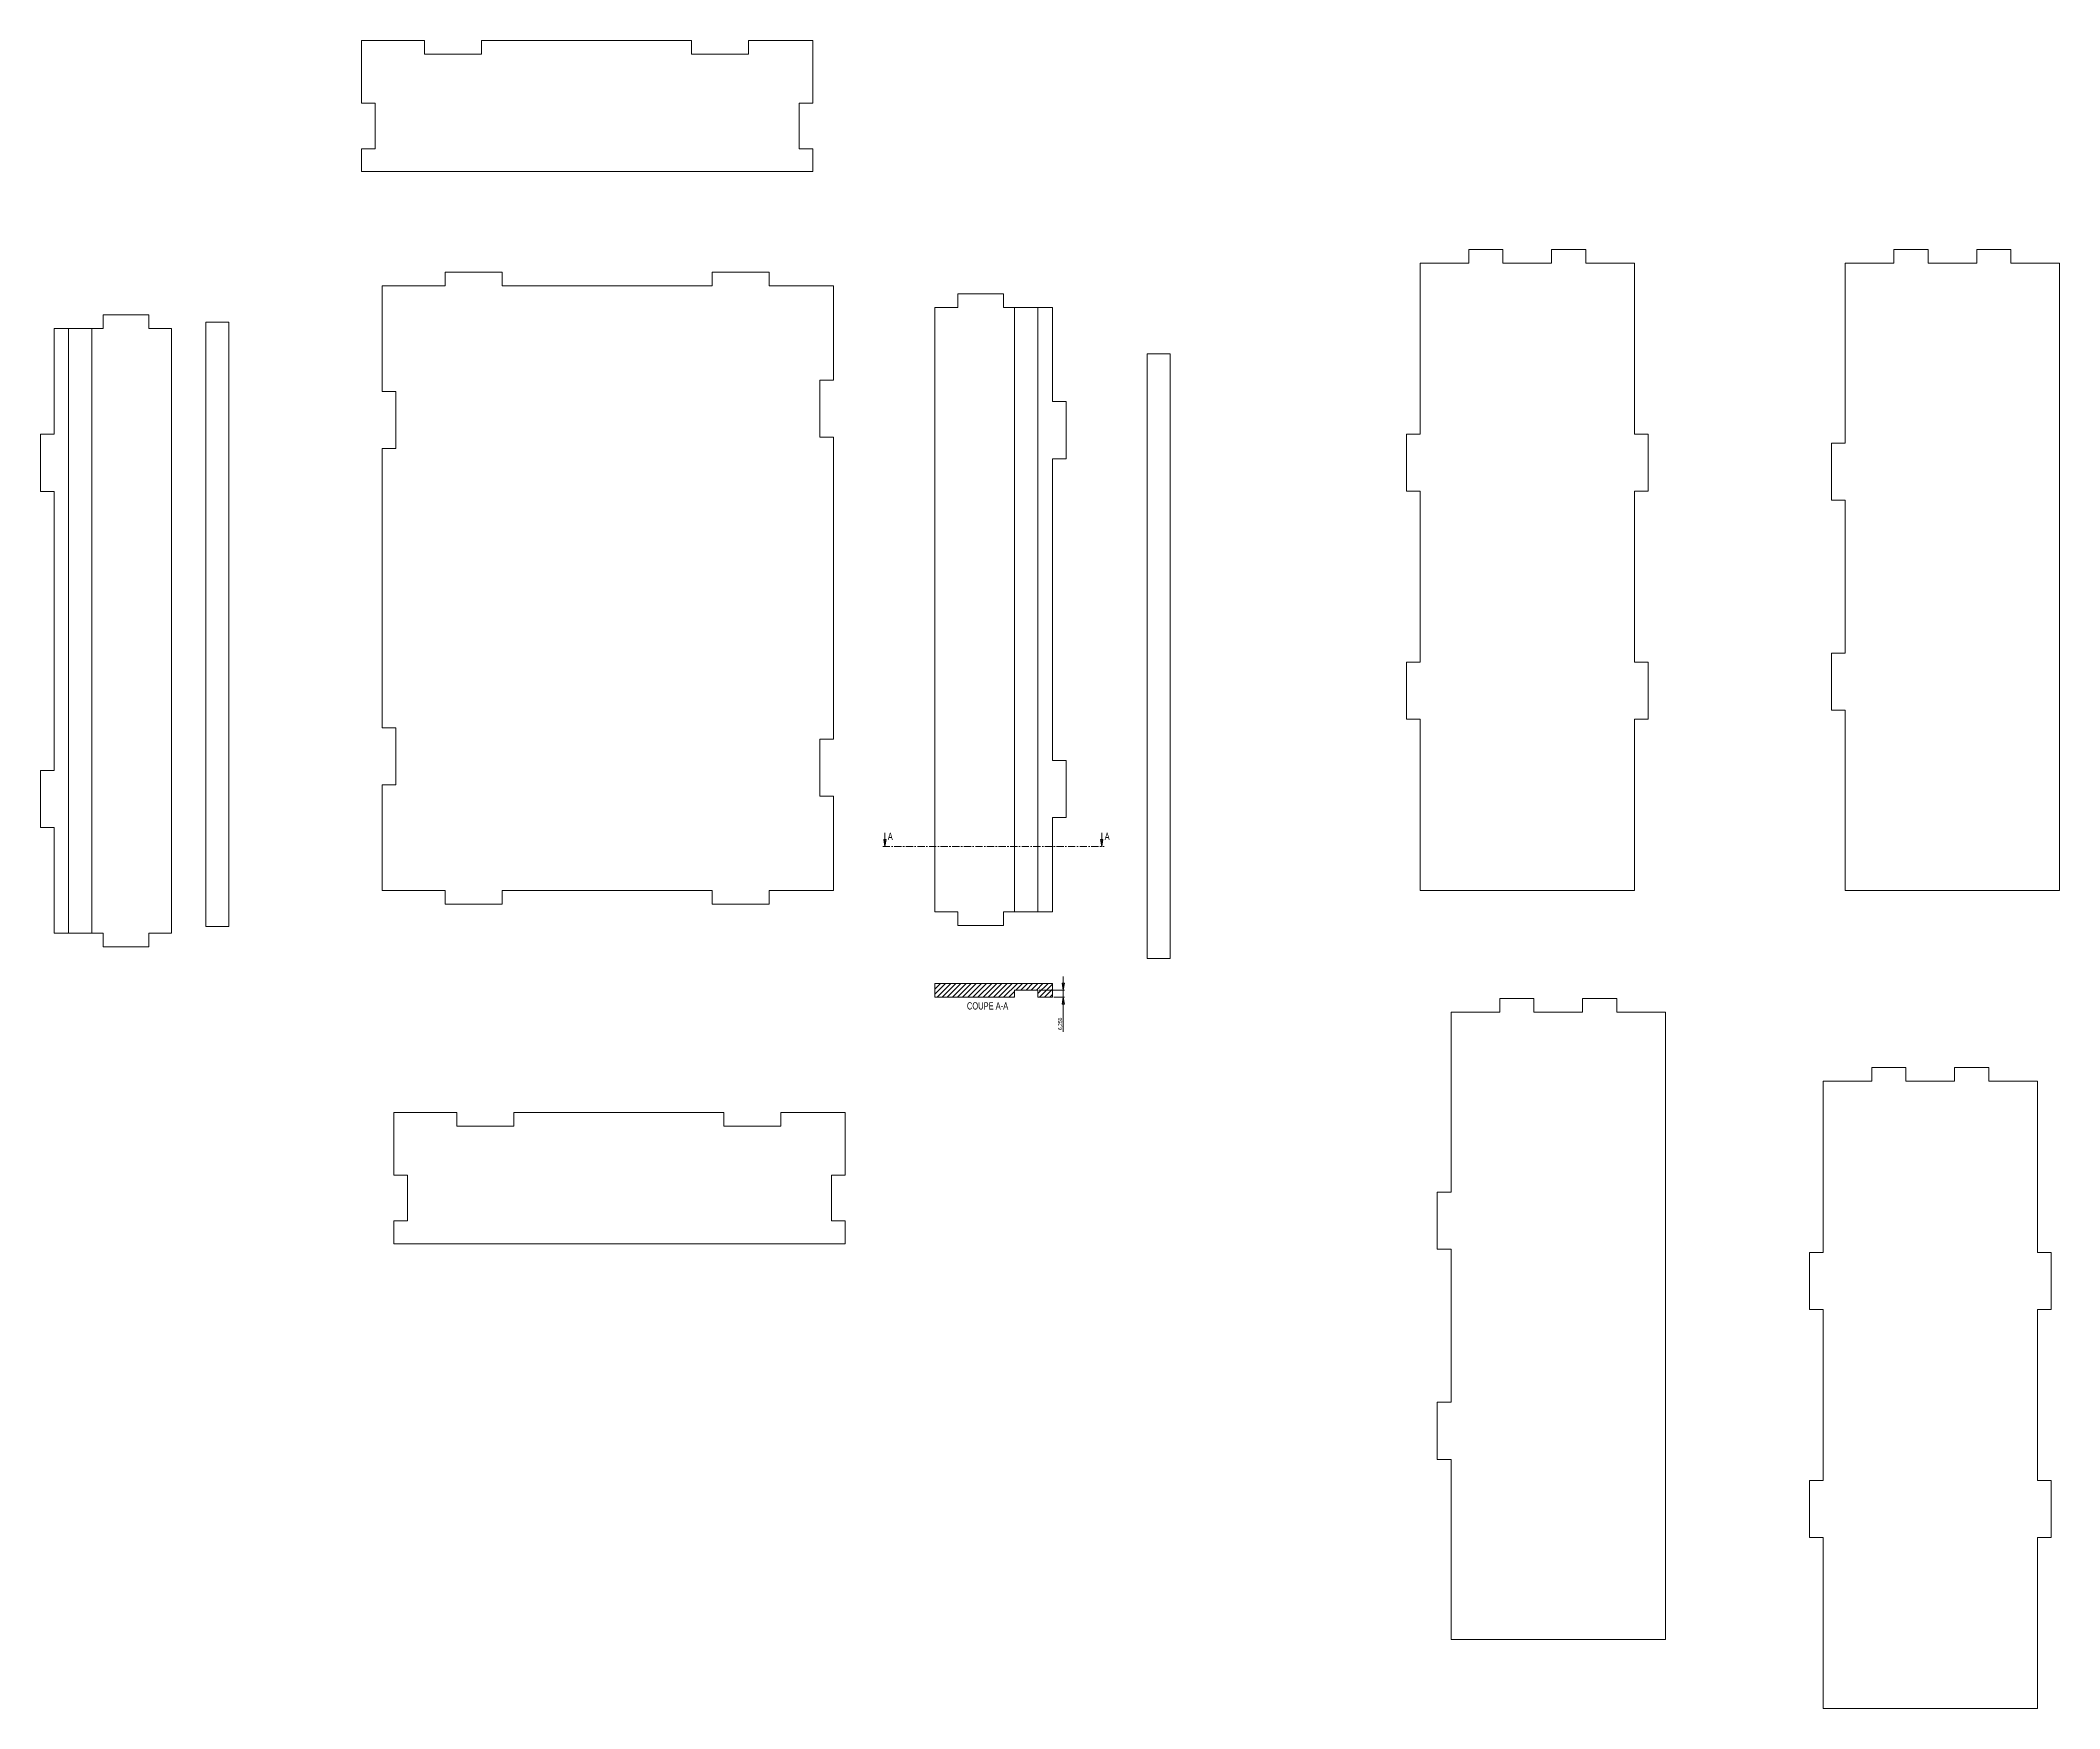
# Model space of a CAD drawing. Header units: millimetres. Extents: x -5350 to 9947, y -2228 to 2522.
# Drawn here: x -1242 to 529, y -1158 to 305 of the extents above; entities that cross this region are included whole.
import ezdxf

# ---------------------------------------------------------------- set-up
doc = ezdxf.new("R2010")
doc.units = ezdxf.units.MM
doc.linetypes.add('CENTER', pattern=[10.16, 6.35, -1.27, 1.27, -1.27])
doc.styles.add('SLDTEXTSTYLE0', font='TXT', dxfattribs={"width": 0.75})
doc.dimstyles.new('SLDDIMSTYLE0', dxfattribs={"dimtxt": 3.5, "dimasz": 6, "dimexe": 0, "dimexo": 0.0625, "dimgap": 0.875, "dimtad": 1, "dimtoh": 1, "dimrnd": 1e-09, "dimzin": 12, "dimdsep": 46, "dimtxsty": 'SLDTEXTSTYLE0', "dimblk1": 'CLOSED', "dimblk2": 'CLOSED', "dimsah": 1, "dimcen": 0.09, "dimadec": 0, "dimazin": 0, "dimtfac": 1, "dimtofl": 0, "dimtmove": 0, "dimatfit": 3, "dimldrblk": 'CLOSED', "dimfxl": 1, "dimtolj": 1, "dimtzin": 12, "dimarcsym": 0})

msp = doc.modelspace()

# ---------------------------------------------------------------- texts
at = {"color": 7, "linetype": 'Continuous', "char_height": 6.35, "attachment_point": 1, "style": 'SLDTEXTSTYLE0'}
for insert in [(-498.843, -390.152), (-308.733, -390.152)]:
    msp.add_mtext('A', dxfattribs=dict(at, insert=insert))
at = {"color": 7, "linetype": 'Continuous', "lineweight": 0, "insert": (-429.456, -538.751), "char_height": 6.35, "attachment_point": 1, "style": 'SLDTEXTSTYLE0'}
msp.add_mtext('COUPE A-A', dxfattribs=at)

# ---------------------------------------------------------------- blocks, each defined once
blk = doc.blocks.new('_CLOSED')
at = {"color": 0, "linetype": 'ByBlock', "lineweight": -2}
for p, q in [((-1, 0.166667), (0, 0)), ((-1, 0.166667), (-1, -0.166667)), ((0, 0), (-1, -0.166667)), ((0, 0), (-1, 0))]:
    blk.add_line(p, q, dxfattribs=at)
blk = doc.blocks.new('SW_HATCH_0')
at = {"color": 0, "linetype": 'Continuous', "lineweight": 0}
for p, q in [((0, 0), (0.3, 0.3)), ((0, -4.5), (4.8, 0.3)), ((0, -9), (9.3, 0.3)), ((1.8, -11.7), (13.8, 0.3)), ((6.3, -11.7), (18.3, 0.3)), ((10.8, -11.7), (22.8, 0.3)), ((15.3, -11.7), (27.3, 0.3)), ((19.8, -11.7), (31.8, 0.3)), ((24.2, -11.7), (36.2, 0.3)), ((28.7, -11.7), (40.7, 0.3)), ((33.2, -11.7), (45.2, 0.3)), ((37.7, -11.7), (49.7, 0.3)), ((42.2, -11.7), (54.2, 0.3)), ((46.7, -11.7), (58.7, 0.3)), ((51.2, -11.7), (63.2, 0.3)), ((55.7, -11.7), (67.7, 0.3)), ((60.2, -11.7), (72.2, 0.3)), ((70.9, -5.4), (76.7, 0.3)), ((75.4, -5.4), (81.1, 0.3)), ((79.9, -5.4), (85.6, 0.3)), ((84.4, -5.4), (90.1, 0.3)), ((88.9, -5.4), (94.6, 0.3)), ((90.3, -8.5), (99.1, 0.3)), ((64.7, -11.7), (69.8, -6.5)), ((69.1, -11.7), (69.8, -11)), ((91.6, -11.7), (103, -0.2)), ((96.1, -11.7), (103, -4.7)), ((100.6, -11.7), (103, -9.2))]:
    blk.add_line(p, q, dxfattribs=at)
blk = doc.blocks.new('*D3')
at = {"color": 7, "linetype": 'Continuous', "lineweight": 0}
for p, q in [((-366.2, -528.1), (-344, -528.1)), ((-345, -528.1), (-345, -516.1)), ((-345, -528.1), (-345, -534.4)), ((-353.4, -534.4), (-344, -534.4)), ((-345, -534.4), (-345, -564.8))]:
    blk.add_line(p, q, dxfattribs=at)
at = {"color": 7, "linetype": 'Continuous', "lineweight": 0, "xscale": 6, "yscale": 6}
for p, rotation in [((-345, -528.1, 546.3), 270), ((-345, -534.4, 546.3), 90)]:
    blk.add_blockref('_CLOSED', p, dxfattribs=dict(at, rotation=rotation))
at = {"color": 7, "linetype": 'Continuous', "lineweight": 0, "insert": (-349.5, -563.2), "char_height": 3.5, "attachment_point": 1, "rotation": 90, "style": 'SLDTEXTSTYLE0'}
blk.add_mtext('6,250', dxfattribs=at)

# ---------------------------------------------------------------- dimensions: what is measured, and where the dimension line sits
at = {"color": 7, "linetype": 'Continuous', "lineweight": 0}
dim = msp.add_linear_dim(base=(-344.989, -534.351), p1=(-367.177, -528.101), p2=(-354.427, -534.351), angle=90, dimstyle='SLDDIMSTYLE0', dxfattribs=at)
dim.commit()
dim.dimension.update_dxf_attribs({"geometry": '*D3', "text_midpoint": (-344.989, -557.363), "dimtype": 160})

# ---------------------------------------------------------------- linework, layer by layer
at = {"color": 7, "linetype": 'Continuous', "lineweight": 15}
for p, q in [((-960.157, 304.6), (-960.157, 249.559)), ((-904.956, 304.6), (-960.157, 304.6)), ((-904.956, 292.6), (-904.956, 304.6)), ((-670.894, 304.6), (-854.956, 304.6)), ((-854.956, 292.6), (-854.956, 304.6)), ((-670.894, 292.6), (-670.894, 304.6)), ((-620.894, 292.6), (-620.894, 304.6)), ((-564.508, 304.6), (-620.894, 304.6)), ((-564.508, 249.559), (-564.508, 304.6)), ((-904.956, 292.6), (-854.956, 292.6)), ((-670.894, 292.6), (-620.894, 292.6)), ((-948.157, 249.559), (-960.157, 249.559)), ((-948.157, 209.559), (-948.157, 249.559)), ((-564.508, 249.559), (-576.508, 249.559)), ((-576.508, 249.559), (-576.508, 209.559)), ((-960.157, 209.559), (-960.157, 189.559)), ((-960.157, 209.559), (-948.157, 209.559)), ((-576.508, 209.559), (-564.508, 209.559)), ((-564.508, 189.559), (-564.508, 209.559)), ((-960.157, 189.559), (-564.508, 189.559)), ((-32.214, -40.656), (-32.214, 109.344)), ((10.453, 109.344), (-32.214, 109.344)), ((10.453, 121.344), (10.453, 109.344)), ((40.453, 121.344), (10.453, 121.344)), ((40.453, 121.344), (40.453, 109.344)), ((83.12, 109.344), (40.453, 109.344)), ((83.12, 121.344), (83.12, 109.344)), ((113.12, 121.344), (83.12, 121.344)), ((113.12, 121.344), (113.12, 109.344)), ((155.786, 109.344), (113.12, 109.344)), ((155.786, -40.656), (155.786, 109.344)), ((340.52, -48.585), (340.52, 109.344)), ((383.186, 109.344), (340.52, 109.344)), ((383.186, 121.344), (383.186, 109.344)), ((413.186, 121.344), (383.186, 121.344)), ((413.186, 121.344), (413.186, 109.344)), ((455.853, 109.344), (413.186, 109.344)), ((455.853, 121.344), (455.853, 109.344)), ((485.853, 121.344), (455.853, 121.344)), ((485.853, 121.344), (485.853, 109.344)), ((528.52, 109.344), (485.853, 109.344)), ((528.52, -440.656), (528.52, 109.344)), ((-942.038, 89.344), (-942.038, -3.293)), ((-886.836, 89.344), (-942.038, 89.344)), ((-886.836, 101.344), (-836.836, 101.344)), ((-886.836, 89.344), (-886.836, 101.344)), ((-836.836, 101.344), (-836.836, 89.344)), ((-652.775, 89.344), (-836.836, 89.344)), ((-652.775, 89.344), (-652.775, 101.344)), ((-652.775, 101.344), (-602.775, 101.344)), ((-602.775, 101.344), (-602.775, 89.344)), ((-546.389, 89.344), (-602.775, 89.344)), ((-546.389, 89.344), (-546.389, 6.672)), ((-437.468, 82.51), (-437.468, 70.51)), ((-397.468, 82.51), (-437.468, 82.51)), ((-397.468, 70.51), (-397.468, 82.51)), ((-1186.739, 63.845), (-1186.739, 51.845)), ((-1146.739, 63.845), (-1186.739, 63.845)), ((-1146.739, 51.845), (-1146.739, 63.845)), ((-1076.705, 57.619), (-1096.705, 57.619)), ((-1096.705, 57.619), (-1096.705, -472.381)), ((-1076.705, 57.619), (-1076.705, -472.381)), ((-457.468, 70.51), (-457.468, -459.49)), ((-437.468, 70.51), (-457.468, 70.51)), ((-387.677, 70.51), (-397.468, 70.51)), ((-387.677, 70.51), (-387.677, -459.49)), ((-367.177, 70.51), (-387.677, 70.51)), ((-367.177, 70.51), (-367.177, -459.49)), ((-354.427, 70.51), (-367.177, 70.51)), ((-354.427, 70.51), (-354.427, -12.162)), ((-1229.78, 51.845), (-1229.78, -40.793)), ((-1217.03, 51.845), (-1229.78, 51.845)), ((-1217.03, 51.845), (-1217.03, -478.155)), ((-1196.53, 51.845), (-1217.03, 51.845)), ((-1196.53, 51.845), (-1196.53, -478.155)), ((-1186.739, 51.845), (-1196.53, 51.845)), ((-1126.739, 51.845), (-1146.739, 51.845)), ((-1126.739, 51.845), (-1126.739, -478.155)), ((-271.354, 29.759), (-271.354, -500.241)), ((-251.354, 29.759), (-271.354, 29.759)), ((-251.354, 29.759), (-251.354, -500.241)), ((-558.389, -43.328), (-558.389, 6.672)), ((-558.389, 6.672), (-546.389, 6.672)), ((-942.038, -3.293), (-930.038, -3.293)), ((-930.038, -3.293), (-930.038, -53.293)), ((-354.427, -12.162), (-342.427, -12.162)), ((-342.427, -12.162), (-342.427, -62.162)), ((-1241.78, -90.793), (-1241.78, -40.793)), ((-1229.78, -40.793), (-1241.78, -40.793)), ((-546.389, -43.328), (-558.389, -43.328)), ((-546.389, -43.328), (-546.389, -307.983)), ((-44.213, -40.656), (-44.213, -90.656)), ((-44.213, -40.656), (-32.214, -40.656)), ((155.786, -40.656), (167.787, -40.656)), ((167.787, -40.656), (167.787, -90.656)), ((328.52, -48.585), (328.52, -98.585)), ((328.52, -48.585), (340.52, -48.585)), ((-942.038, -53.293), (-942.038, -298.019)), ((-930.038, -53.293), (-942.038, -53.293)), ((-354.427, -62.162), (-342.427, -62.162)), ((-354.427, -62.162), (-354.427, -326.817)), ((-1229.78, -90.793), (-1241.78, -90.793)), ((-1229.78, -90.793), (-1229.78, -335.518)), ((-44.213, -90.656), (-32.214, -90.656)), ((-32.214, -240.656), (-32.214, -90.656)), ((155.786, -90.656), (167.787, -90.656)), ((155.786, -240.656), (155.786, -90.656)), ((328.52, -98.585), (340.52, -98.585)), ((340.52, -232.727), (340.52, -98.585)), ((-44.213, -240.656), (-44.213, -290.656)), ((-44.213, -240.656), (-32.214, -240.656)), ((155.786, -240.656), (167.787, -240.656)), ((167.787, -240.656), (167.787, -290.656)), ((328.52, -232.727), (328.52, -282.727)), ((328.52, -232.727), (340.52, -232.727)), ((328.52, -282.727), (340.52, -282.727)), ((340.52, -440.656), (340.52, -282.727)), ((-942.038, -298.019), (-930.038, -298.019)), ((-930.038, -298.019), (-930.038, -348.019)), ((-44.213, -290.656), (-32.214, -290.656)), ((-32.214, -440.656), (-32.214, -290.656)), ((155.786, -290.656), (167.787, -290.656)), ((155.786, -440.656), (155.786, -290.656)), ((-558.389, -307.983), (-546.389, -307.983)), ((-558.389, -357.983), (-558.389, -307.983)), ((-1241.78, -385.518), (-1241.78, -335.518)), ((-1229.78, -335.518), (-1241.78, -335.518)), ((-354.427, -326.817), (-342.427, -326.817)), ((-342.427, -326.817), (-342.427, -376.817)), ((-942.038, -348.019), (-942.038, -440.656)), ((-930.038, -348.019), (-942.038, -348.019)), ((-546.389, -357.983), (-558.389, -357.983)), ((-546.389, -357.983), (-546.389, -440.656)), ((-1229.78, -385.518), (-1241.78, -385.518)), ((-1229.78, -385.518), (-1229.78, -478.155)), ((-354.427, -376.817), (-342.427, -376.817)), ((-354.427, -376.817), (-354.427, -459.49)), ((-886.836, -440.656), (-942.038, -440.656)), ((-886.836, -452.656), (-886.836, -440.656)), ((-652.775, -440.656), (-836.836, -440.656)), ((-836.836, -440.656), (-836.836, -452.656)), ((-652.775, -452.656), (-652.775, -440.656)), ((-546.389, -440.656), (-602.775, -440.656)), ((-602.775, -440.656), (-602.775, -452.656)), ((155.786, -440.656), (-32.214, -440.656)), ((528.52, -440.656), (340.52, -440.656)), ((-836.836, -452.656), (-886.836, -452.656)), ((-602.775, -452.656), (-652.775, -452.656)), ((-437.468, -459.49), (-457.468, -459.49)), ((-437.468, -459.49), (-437.468, -471.49)), ((-387.677, -459.49), (-397.468, -459.49)), ((-397.468, -471.49), (-397.468, -459.49)), ((-367.177, -459.49), (-387.677, -459.49)), ((-354.427, -459.49), (-367.177, -459.49)), ((-1076.705, -472.381), (-1096.705, -472.381)), ((-437.468, -471.49), (-397.468, -471.49)), ((-1217.03, -478.155), (-1229.78, -478.155)), ((-1196.53, -478.155), (-1217.03, -478.155)), ((-1186.739, -478.155), (-1196.53, -478.155)), ((-1186.739, -478.155), (-1186.739, -490.155)), ((-1186.739, -490.155), (-1146.739, -490.155)), ((-1126.739, -478.155), (-1146.739, -478.155)), ((-1146.739, -490.155), (-1146.739, -478.155)), ((-251.354, -500.241), (-271.354, -500.241)), ((-457.468, -522.351), (-457.468, -534.351)), ((-354.427, -522.351), (-457.468, -522.351)), ((-387.677, -528.101), (-367.177, -528.101)), ((-387.677, -534.351), (-387.677, -528.101)), ((-367.177, -528.101), (-367.177, -534.351)), ((-354.427, -534.351), (-354.427, -522.351)), ((-457.468, -534.351), (-387.677, -534.351)), ((-367.177, -534.351), (-354.427, -534.351)), ((-5.048, -705.362), (-5.048, -547.433)), ((37.619, -547.433), (-5.048, -547.433)), ((37.619, -535.433), (37.619, -547.433)), ((67.619, -535.433), (37.619, -535.433)), ((67.619, -535.433), (67.619, -547.433)), ((110.286, -547.433), (67.619, -547.433)), ((110.286, -535.433), (110.286, -547.433)), ((140.286, -535.433), (110.286, -535.433)), ((140.286, -535.433), (140.286, -547.433)), ((182.952, -547.433), (140.286, -547.433)), ((182.952, -1097.433), (182.952, -547.433)), ((363.767, -596.067), (363.767, -608.067)), ((393.767, -596.067), (363.767, -596.067)), ((393.767, -596.067), (393.767, -608.067)), ((436.434, -596.067), (436.434, -608.067)), ((466.434, -596.067), (436.434, -596.067)), ((466.434, -596.067), (466.434, -608.067)), ((321.101, -758.067), (321.101, -608.067)), ((363.767, -608.067), (321.101, -608.067)), ((436.434, -608.067), (393.767, -608.067)), ((509.101, -608.067), (466.434, -608.067)), ((509.101, -758.067), (509.101, -608.067)), ((-931.831, -635.444), (-876.63, -635.444)), ((-931.831, -690.485), (-931.831, -635.444)), ((-876.63, -647.444), (-876.63, -635.444)), ((-826.63, -635.444), (-642.568, -635.444)), ((-826.63, -647.444), (-826.63, -635.444)), ((-642.568, -647.444), (-642.568, -635.444)), ((-592.568, -635.444), (-536.182, -635.444)), ((-592.568, -647.444), (-592.568, -635.444)), ((-536.182, -635.444), (-536.182, -690.485)), ((-876.63, -647.444), (-826.63, -647.444)), ((-642.568, -647.444), (-592.568, -647.444)), ((-931.831, -690.485), (-919.831, -690.485)), ((-919.831, -690.485), (-919.831, -730.485)), ((-548.182, -730.485), (-548.182, -690.485)), ((-548.182, -690.485), (-536.182, -690.485)), ((-17.048, -705.362), (-17.048, -755.362)), ((-17.048, -705.362), (-5.048, -705.362)), ((-919.831, -730.485), (-931.831, -730.485)), ((-931.831, -750.485), (-931.831, -730.485)), ((-536.182, -730.485), (-548.182, -730.485)), ((-536.182, -730.485), (-536.182, -750.485)), ((-536.182, -750.485), (-931.831, -750.485)), ((-17.048, -755.362), (-5.048, -755.362)), ((-5.048, -889.503), (-5.048, -755.362)), ((309.101, -758.067), (309.101, -808.067)), ((309.101, -758.067), (321.101, -758.067)), ((509.101, -758.067), (521.101, -758.067)), ((521.101, -758.067), (521.101, -808.067)), ((309.101, -808.067), (321.101, -808.067)), ((321.101, -958.067), (321.101, -808.067)), ((509.101, -808.067), (521.101, -808.067)), ((509.101, -958.067), (509.101, -808.067)), ((-17.048, -889.503), (-17.048, -939.503)), ((-17.048, -889.503), (-5.048, -889.503)), ((-17.048, -939.503), (-5.048, -939.503)), ((-5.048, -1097.433), (-5.048, -939.503)), ((309.101, -958.067), (309.101, -1008.067)), ((309.101, -958.067), (321.101, -958.067)), ((509.101, -958.067), (521.101, -958.067)), ((521.101, -958.067), (521.101, -1008.067)), ((309.101, -1008.067), (321.101, -1008.067)), ((321.101, -1158.067), (321.101, -1008.067)), ((509.101, -1008.067), (521.101, -1008.067)), ((509.101, -1158.067), (509.101, -1008.067)), ((182.952, -1097.433), (-5.048, -1097.433)), ((509.101, -1158.067), (321.101, -1158.067))]:
    msp.add_line(p, q, dxfattribs=at)
at = {"color": 7, "linetype": 'CENTER', "lineweight": 0}
msp.add_line((-503.33, -402.152), (-309.22, -402.152), dxfattribs=at)
at = {"color": 7, "linetype": 'Continuous', "lineweight": 0}
for p, q in [((-501.33, -390.152), (-501.33, -402.152)), ((-311.22, -390.152), (-311.22, -402.152))]:
    msp.add_line(p, q, dxfattribs=at)

# ---------------------------------------------------------------- block references
at = {"color": 7, "linetype": 'Continuous', "lineweight": 0, "xscale": 6, "yscale": 6, "rotation": 270}
for p in [(-501.33, -402.152), (-311.22, -402.152)]:
    msp.add_blockref('_CLOSED', p, dxfattribs=at)
at = {"color": 7, "linetype": 'Continuous', "lineweight": 0}
msp.add_blockref('SW_HATCH_0', (-457.468, -522.675), dxfattribs=at)

msp.set_redraw_order([(e.dxf.handle, doc.entitydb.next_handle()) for e in msp.query("TEXT MTEXT ATTDEF DIMENSION ARC_DIMENSION")])  # texts and dimensions are drawn at this point

doc.saveas('drawing.dxf')
